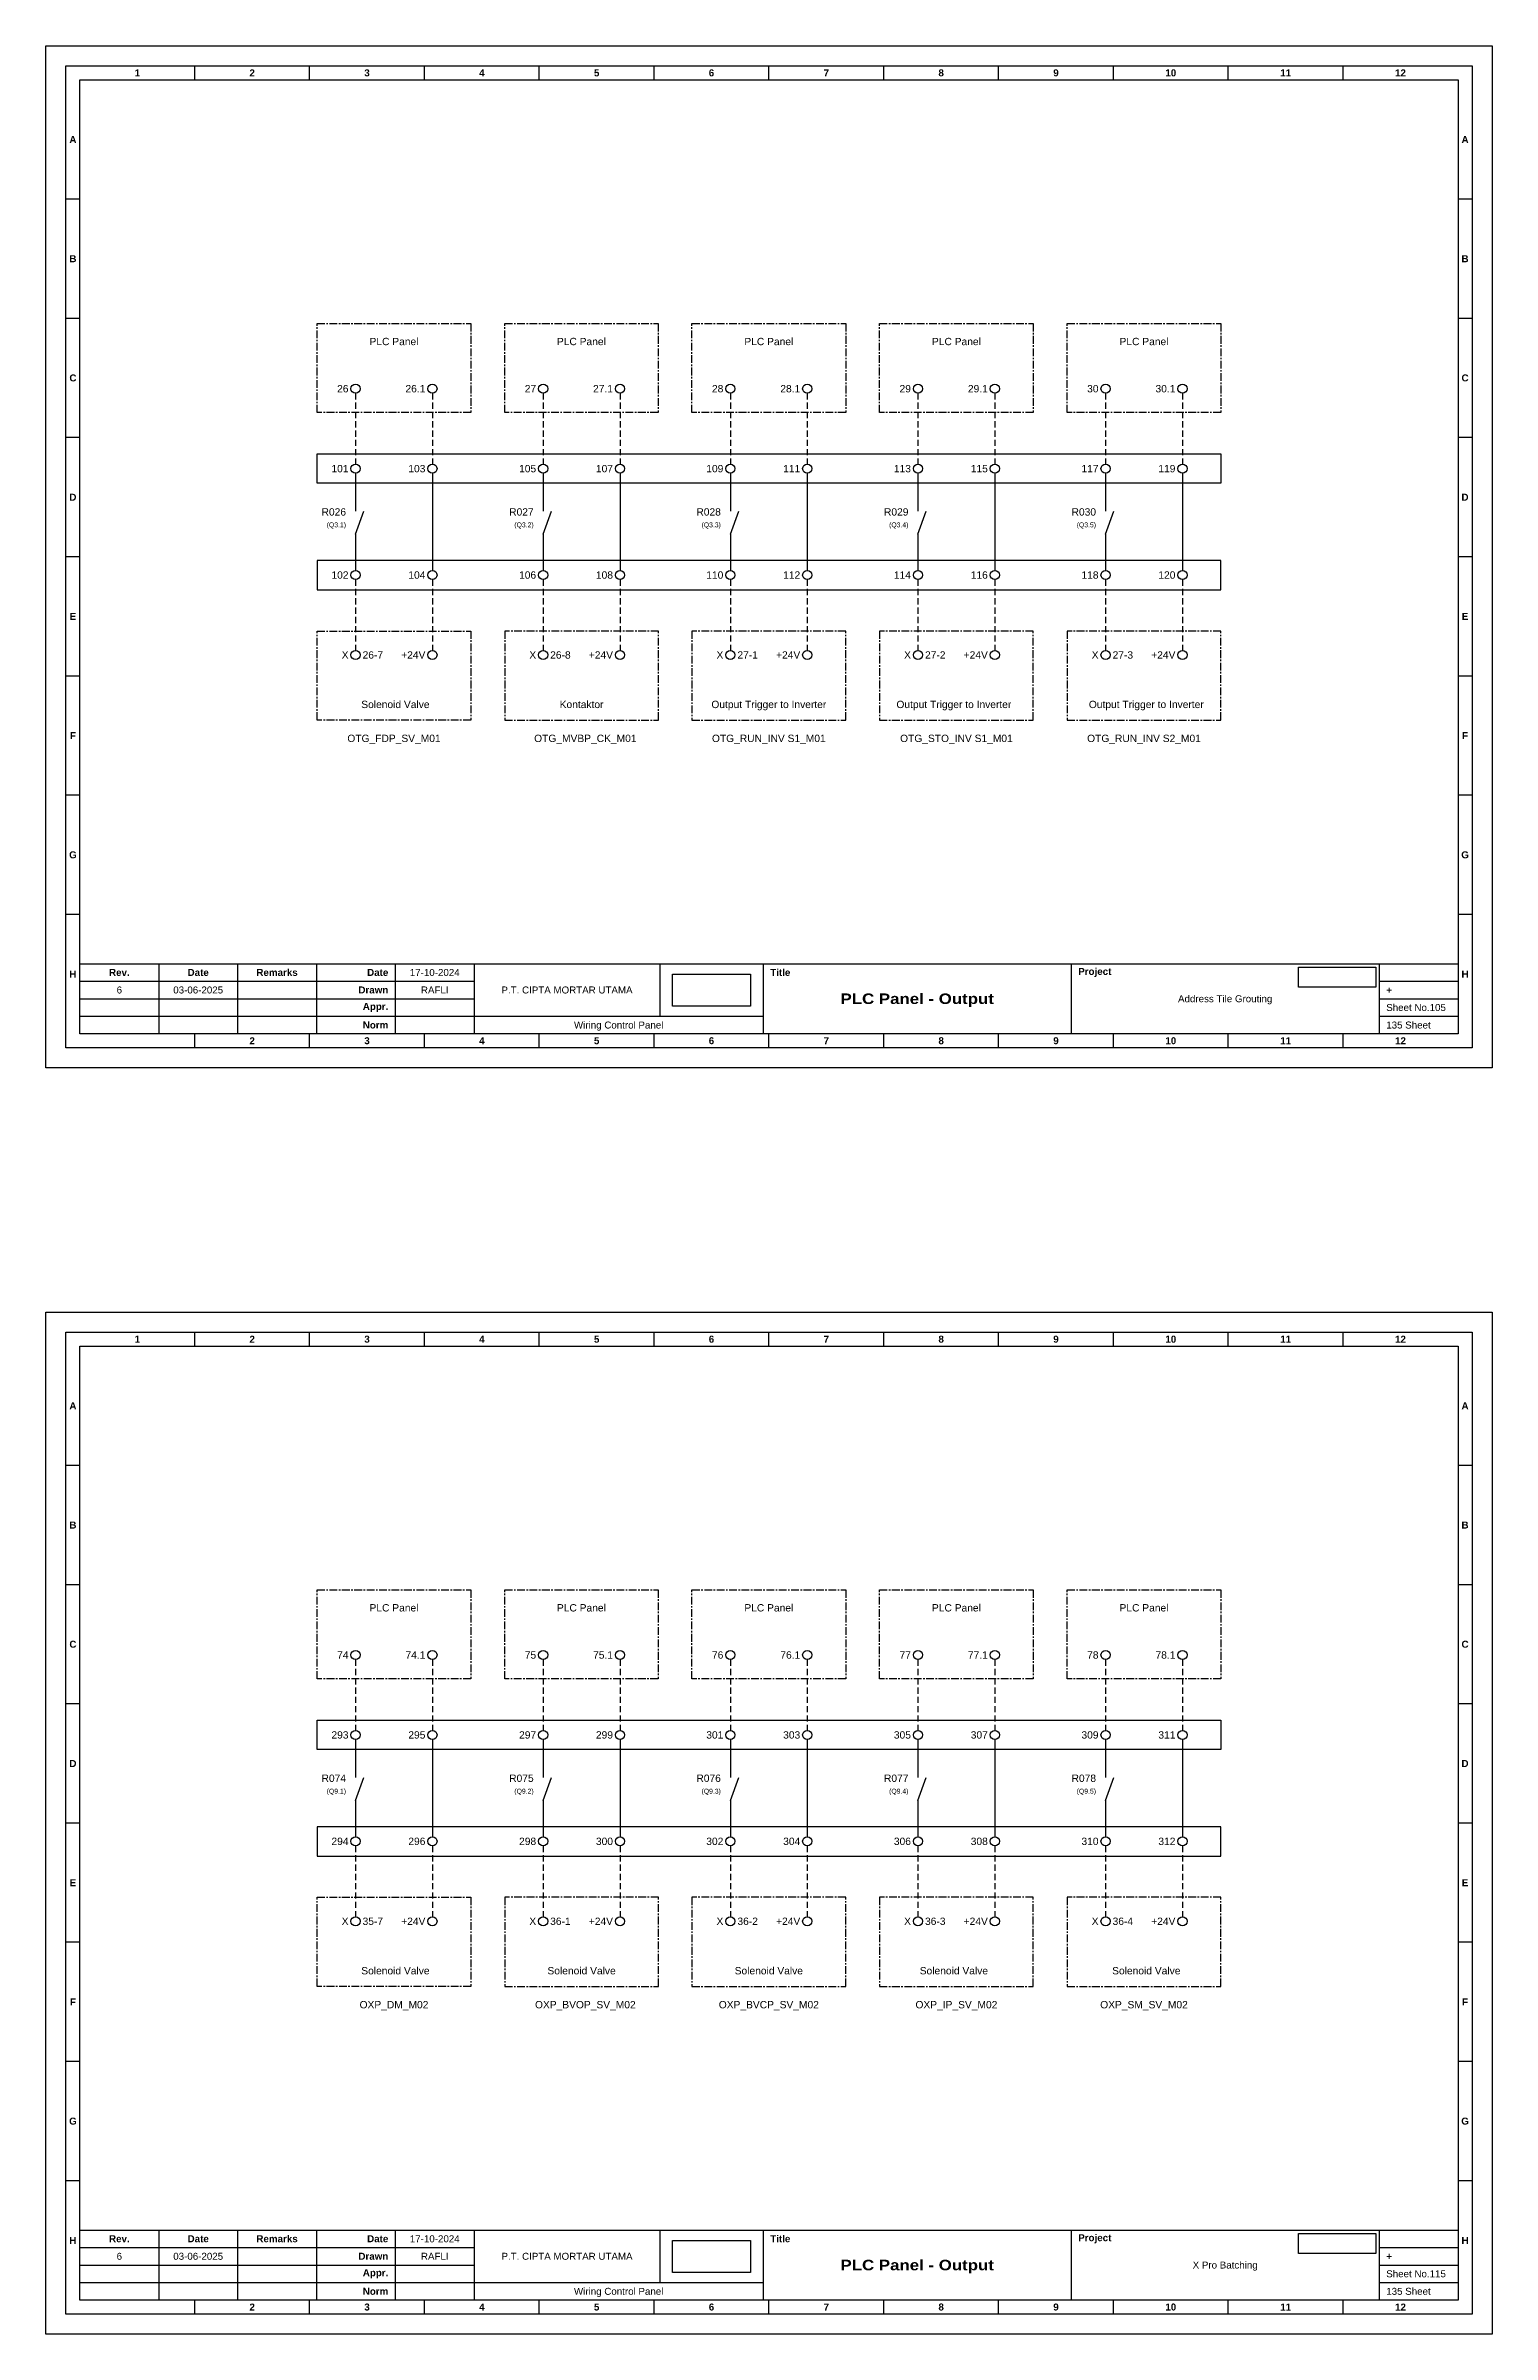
# Model space of a CAD drawing. Header units: millimetres. Extents: x 7759 to 13246, y 5489 to 6217.
# Drawn here: x 9489.2 to 9785.2, y 5747.9 to 6216.5 of the extents above; entities that cross this region are included whole.
import ezdxf
from ezdxf.enums import TextEntityAlignment as Align

# ---------------------------------------------------------------- set-up
doc = ezdxf.new("R2010")
doc.units = ezdxf.units.MM
doc.linetypes.add('CENTER', pattern=[50.8, 31.75, -6.35, 6.35, -6.35])
doc.linetypes.add('HIDDEN', pattern=[9.525, 6.35, -3.175])
doc.styles.add('Bold', font='ariblk.ttf', dxfattribs={"height": 25.4})
doc.styles.get("Standard").update_dxf_attribs({"font": 'arial.ttf'})
picture_1 = doc.add_image_def('image1.png', size_in_pixel=(2048, 847))
picture_2 = doc.add_image_def('image2.png', size_in_pixel=(2092, 542))

msp = doc.modelspace()

# ---------------------------------------------------------------- texts
for s, p in [('PLC Panel', (9560.43, 6156.71)), ('PLC Panel', (9598.79, 6156.71)), ('PLC Panel', (9637.16, 6156.71)), ('PLC Panel', (9675.56, 6156.71)), ('PLC Panel', (9713.96, 6156.71)), ('OTG_FDP_SV_M01', (9560.43, 6075.44)), ('OTG_MVBP_CK_M01', (9599.6, 6075.44)), ('OTG_RUN_INV S1_M01', (9637.16, 6075.44)), ('OTG_STO_INV S1_M01', (9675.56, 6075.44)), ('OTG_RUN_INV S2_M01', (9713.96, 6075.44)), ('PLC Panel', (9560.43, 5897.39)), ('PLC Panel', (9598.79, 5897.39)), ('PLC Panel', (9637.16, 5897.39)), ('PLC Panel', (9675.56, 5897.39)), ('PLC Panel', (9713.96, 5897.39)), ('OXP_DM_M02', (9560.43, 5816.12)), ('OXP_BVOP_SV_M02', (9599.6, 5816.12)), ('OXP_BVCP_SV_M02', (9637.16, 5816.12)), ('OXP_IP_SV_M02', (9675.56, 5816.12)), ('OXP_SM_SV_M02', (9713.96, 5816.12))]:
    msp.add_text(s, height=1.5).set_placement(p, align=Align.TOP_CENTER)
for s, height, p in [('26', 1.5, (9551.12, 6146.3)), ('26.1', 1.5, (9566.86, 6146.3)), ('27', 1.5, (9589.53, 6146.3)), ('27.1', 1.5, (9605.26, 6146.3)), ('28', 1.5, (9627.85, 6146.3)), ('28.1', 1.5, (9643.59, 6146.3)), ('29', 1.5, (9666.25, 6146.3)), ('29.1', 1.5, (9681.99, 6146.3)), ('30', 1.5, (9704.65, 6146.3)), ('30.1', 1.5, (9720.39, 6146.3)), ('101', 1.5, (9551.12, 6129.93)), ('103', 1.5, (9566.86, 6129.93)), ('105', 1.5, (9589.53, 6129.93)), ('107', 1.5, (9605.26, 6129.93)), ('109', 1.5, (9627.85, 6129.93)), ('111', 1.5, (9643.59, 6129.93)), ('113', 1.5, (9666.25, 6129.93)), ('115', 1.5, (9681.99, 6129.93)), ('117', 1.5, (9704.65, 6129.93)), ('119', 1.5, (9720.39, 6129.93)), ('R026', 1.5, (9550.61, 6121.06)), ('R027', 1.5, (9589.02, 6121.06)), ('R028', 1.5, (9627.34, 6121.06)), ('R029', 1.5, (9665.74, 6121.06)), ('R030', 1.5, (9704.14, 6121.06)), ('(Q3.1)', 1, (9550.61, 6118.41)), ('(Q3.2)', 1, (9589.02, 6118.41)), ('(Q3.3)', 1, (9627.34, 6118.41)), ('(Q3.4)', 1, (9665.74, 6118.41)), ('(Q3.5)', 1, (9704.14, 6118.41)), ('102', 1.5, (9551.12, 6108.14)), ('104', 1.5, (9566.86, 6108.14)), ('106', 1.5, (9589.53, 6108.14)), ('108', 1.5, (9605.26, 6108.14)), ('110', 1.5, (9627.85, 6108.14)), ('112', 1.5, (9643.59, 6108.14)), ('114', 1.5, (9666.25, 6108.14)), ('116', 1.5, (9681.99, 6108.14)), ('118', 1.5, (9704.65, 6108.14)), ('120', 1.5, (9720.39, 6108.14)), ('X', 1.5, (9551.12, 6091.77)), ('+24V', 1.5, (9566.86, 6091.77)), ('X', 1.5, (9589.53, 6091.77)), ('+24V', 1.5, (9605.26, 6091.77)), ('X', 1.5, (9627.85, 6091.77)), ('+24V', 1.5, (9643.59, 6091.77)), ('X', 1.5, (9666.25, 6091.77)), ('+24V', 1.5, (9681.99, 6091.77)), ('X', 1.5, (9704.65, 6091.77)), ('+24V', 1.5, (9720.39, 6091.77)), ('74', 1.5, (9551.12, 5886.98)), ('74.1', 1.5, (9566.86, 5886.98)), ('75', 1.5, (9589.53, 5886.98)), ('75.1', 1.5, (9605.26, 5886.98)), ('76', 1.5, (9627.85, 5886.98)), ('76.1', 1.5, (9643.59, 5886.98)), ('77', 1.5, (9666.25, 5886.98)), ('77.1', 1.5, (9681.99, 5886.98)), ('78', 1.5, (9704.65, 5886.98)), ('78.1', 1.5, (9720.39, 5886.98)), ('293', 1.5, (9551.12, 5870.61)), ('295', 1.5, (9566.86, 5870.61)), ('297', 1.5, (9589.53, 5870.61)), ('299', 1.5, (9605.26, 5870.61)), ('301', 1.5, (9627.85, 5870.61)), ('303', 1.5, (9643.59, 5870.61)), ('305', 1.5, (9666.25, 5870.61)), ('307', 1.5, (9681.99, 5870.61)), ('309', 1.5, (9704.65, 5870.61)), ('311', 1.5, (9720.39, 5870.61)), ('R074', 1.5, (9550.61, 5861.74)), ('(Q9.1)', 1, (9550.61, 5859.09)), ('R075', 1.5, (9589.02, 5861.74)), ('(Q9.2)', 1, (9589.02, 5859.09)), ('R076', 1.5, (9627.34, 5861.74)), ('(Q9.3)', 1, (9627.34, 5859.09)), ('R077', 1.5, (9665.74, 5861.74)), ('(Q9.4)', 1, (9665.74, 5859.09)), ('R078', 1.5, (9704.14, 5861.74)), ('(Q9.5)', 1, (9704.14, 5859.09)), ('294', 1.5, (9551.12, 5848.82)), ('296', 1.5, (9566.86, 5848.82)), ('298', 1.5, (9589.53, 5848.82)), ('300', 1.5, (9605.26, 5848.82)), ('302', 1.5, (9627.85, 5848.82)), ('304', 1.5, (9643.59, 5848.82)), ('306', 1.5, (9666.25, 5848.82)), ('308', 1.5, (9681.99, 5848.82)), ('310', 1.5, (9704.65, 5848.82)), ('312', 1.5, (9720.39, 5848.82)), ('X', 1.5, (9551.12, 5832.45)), ('+24V', 1.5, (9566.86, 5832.45)), ('X', 1.5, (9589.53, 5832.45)), ('+24V', 1.5, (9605.26, 5832.45)), ('X', 1.5, (9627.85, 5832.45)), ('+24V', 1.5, (9643.59, 5832.45)), ('X', 1.5, (9666.25, 5832.45)), ('+24V', 1.5, (9681.99, 5832.45)), ('X', 1.5, (9704.65, 5832.45)), ('+24V', 1.5, (9720.39, 5832.45))]:
    msp.add_text(s, height=height).set_placement(p, align=Align.MIDDLE_RIGHT)
for s, p in [('26-7', (9554, 6091.77)), ('26-8', (9592.4, 6091.77)), ('27-1', (9630.73, 6091.77)), ('27-2', (9669.13, 6091.77)), ('27-3', (9707.53, 6091.77)), ('35-7', (9554, 5832.45)), ('36-1', (9592.4, 5832.45)), ('36-2', (9630.73, 5832.45)), ('36-3', (9669.13, 5832.45)), ('36-4', (9707.53, 5832.45))]:
    msp.add_text(s, height=1.5).set_placement(p, align=Align.MIDDLE_LEFT)
for s, p in [('Solenoid Valve', (9560.72, 6080.44)), ('Kontaktor', (9598.83, 6080.44)), ('Output Trigger to Inverter', (9637.16, 6080.44)), ('Output Trigger to Inverter', (9675.04, 6080.44)), ('Output Trigger to Inverter', (9714.43, 6080.44)), ('Solenoid Valve', (9560.72, 5821.12)), ('Solenoid Valve', (9598.83, 5821.12)), ('Solenoid Valve', (9637.16, 5821.12)), ('Solenoid Valve', (9675.04, 5821.12)), ('Solenoid Valve', (9714.43, 5821.12))]:
    msp.add_text(s, height=1.5).set_placement(p, align=Align.BOTTOM_CENTER)

# ---------------------------------------------------------------- blocks, each defined once
blk = doc.blocks.new('KOP MU PROJECT')
at = {"color": 6, "ltscale": 50}
for p, q in [((27.74, 184.05), (27.74, 186.66)), ((49.13, 184.05), (49.13, 186.66)), ((70.51, 184.05), (70.51, 186.66)), ((91.89, 184.05), (91.89, 186.66)), ((113.27, 184.05), (113.27, 186.66)), ((134.66, 184.05), (134.66, 186.66)), ((156.04, 184.05), (156.04, 186.66)), ((177.42, 184.05), (177.42, 186.66)), ((198.8, 184.05), (198.8, 186.66)), ((220.19, 184.05), (220.19, 186.66)), ((241.57, 184.05), (241.57, 186.66)), ((6.36, 161.84), (3.75, 161.84)), ((265.59, 161.84), (262.98, 161.84)), ((6.36, 139.63), (3.75, 139.63)), ((265.59, 139.63), (262.98, 139.63)), ((6.36, 117.42), (3.75, 117.42)), ((265.59, 117.42), (262.98, 117.42)), ((6.36, 95.22), (3.75, 95.22)), ((265.59, 95.22), (262.98, 95.22)), ((6.36, 73.01), (3.75, 73.01)), ((265.59, 73.01), (262.98, 73.01)), ((6.36, 50.8), (3.75, 50.8)), ((265.59, 50.8), (262.98, 50.8)), ((6.36, 28.59), (3.75, 28.59)), ((265.59, 28.59), (262.98, 28.59)), ((27.74, 3.75), (27.74, 6.36)), ((49.13, 3.75), (49.13, 6.36)), ((70.51, 3.75), (70.51, 6.36)), ((91.89, 3.75), (91.89, 6.36)), ((113.27, 3.75), (113.27, 6.36)), ((134.66, 3.75), (134.66, 6.36)), ((156.04, 3.75), (156.04, 6.36)), ((177.42, 3.75), (177.42, 6.36)), ((198.8, 3.75), (198.8, 6.36)), ((220.19, 3.75), (220.19, 6.36)), ((241.57, 3.75), (241.57, 6.36))]:
    blk.add_line(p, q, dxfattribs=at)
at = {"ltscale": 50}
for p, q in [((6.36, 19.41), (262.98, 19.41)), ((21.04, 19.41), (21.04, 6.36)), ((35.72, 19.41), (35.72, 6.36)), ((50.41, 19.41), (50.41, 6.36)), ((65.09, 19.41), (65.09, 6.36)), ((79.77, 19.41), (79.77, 6.36)), ((114.35, 19.41), (114.35, 9.62)), ((133.6, 19.41), (133.6, 6.36)), ((190.95, 19.41), (190.95, 6.36)), ((248.3, 19.41), (248.3, 6.36)), ((6.36, 16.15), (79.77, 16.15)), ((6.36, 12.89), (79.77, 12.89)), ((248.3, 16.15), (262.98, 16.15)), ((248.3, 12.89), (262.98, 12.89)), ((6.36, 9.62), (133.6, 9.62)), ((248.3, 9.62), (262.98, 9.62))]:
    blk.add_line(p, q, dxfattribs=at)
at = {"color": 1, "ltscale": 50}
blk.add_lwpolyline([(269.34, 0), (0, 0), (0, 190.41), (269.34, 190.41)], close=True, dxfattribs=at)
at = {"color": 6, "ltscale": 50}
for points in [[(265.59, 3.75), (3.75, 3.75), (3.75, 186.66), (265.59, 186.66)], [(262.98, 6.36), (6.36, 6.36), (6.36, 184.05), (262.98, 184.05)]]:
    blk.add_lwpolyline(points, close=True, dxfattribs=at)
at = {"ltscale": 50, "char_height": 1.305, "attachment_point": 4}
for s, width, heights, insert in [('\\pxqc;{\\fArial|b1|i0|c0|p34;1}', 21.3825, [2.51], (6.36, 185.36)), ('\\pxqc;{\\fArial|b1|i0|c0|p34;2}', 21.3825, [2.51], (27.74, 185.36)), ('\\pxqc;{\\fArial|b1|i0|c0|p34;3}', 21.3825, [2.51], (49.13, 185.36)), ('\\pxqc;{\\fArial|b1|i0|c0|p34;4}', 21.3825, [2.51], (70.51, 185.36)), ('\\pxqc;{\\fArial|b1|i0|c0|p34;5}', 21.3825, [2.51], (91.89, 185.36)), ('\\pxqc;{\\fArial|b1|i0|c0|p34;6}', 21.3825, [2.51], (113.27, 185.36)), ('\\pxqc;{\\fArial|b1|i0|c0|p34;7}', 21.3825, [2.51], (134.66, 185.36)), ('\\pxqc;{\\fArial|b1|i0|c0|p34;8}', 21.3825, [2.51], (156.04, 185.36)), ('\\pxqc;{\\fArial|b1|i0|c0|p34;9}', 21.3825, [2.51], (177.42, 185.36)), ('\\pxqc;{\\fArial|b1|i0|c0|p34;10}', 21.3825, [2.51], (198.8, 185.36)), ('\\pxqc;{\\fArial|b1|i0|c0|p34;11}', 21.3825, [2.51], (220.19, 185.36)), ('\\pxqc;{\\fArial|b1|i0|c0|p34;12}', 21.3825, [2.51], (241.57, 185.36)), ('\\pxqc;{\\fArial|b1|i0|c0|p34;A}', 2.61, [2.51], (3.75, 172.95)), ('\\pxqc;{\\fArial|b1|i0|c0|p34;A}', 2.61, [2.51], (262.98, 172.95)), ('\\pxqc;{\\fArial|b1|i0|c0|p34;B}', 2.61, [2.51], (3.75, 150.74)), ('\\pxqc;{\\fArial|b1|i0|c0|p34;B}', 2.61, [2.51], (262.98, 150.74)), ('\\pxqc;{\\fArial|b1|i0|c0|p34;C}', 2.61, [2.51], (3.75, 128.53)), ('\\pxqc;{\\fArial|b1|i0|c0|p34;C}', 2.61, [2.51], (262.98, 128.53)), ('\\pxqc;{\\fArial|b1|i0|c0|p34;D}', 2.61, [2.51], (3.75, 106.32)), ('\\pxqc;{\\fArial|b1|i0|c0|p34;D}', 2.61, [2.51], (262.98, 106.32)), ('\\pxqc;{\\fArial|b1|i0|c0|p34;E}', 2.61, [2.51], (3.75, 84.11)), ('\\pxqc;{\\fArial|b1|i0|c0|p34;E}', 2.61, [2.51], (262.98, 84.11)), ('\\pxqc;{\\fArial|b1|i0|c0|p34;F}', 2.61, [2.51], (3.75, 61.9)), ('\\pxqc;{\\fArial|b1|i0|c0|p34;F}', 2.61, [2.51], (262.98, 61.9)), ('\\pxqc;{\\fArial|b1|i0|c0|p34;G}', 2.61, [2.51], (3.75, 39.69)), ('\\pxqc;{\\fArial|b1|i0|c0|p34;G}', 2.61, [2.51], (262.98, 39.69)), ('\\pxqc;{\\fArial|b1|i0|c0|p34;H}', 2.61, [2.51], (3.75, 17.47)), ('\\pxqc;{\\fArial|b1|i0|c0|p34;Rev.}', 14.6811, [2.88], (6.36, 17.78)), ('\\pxqc;{\\fArial|b1|i0|c0|p34;Date}', 14.6811, [2.88], (21.04, 17.78)), ('\\pxqc;{\\fArial|b1|i0|c0|p34;Remarks}', 14.6811, [2.88], (35.72, 17.78)), ('\\pxqr;{\\fArial|b1|i0|c0|p34;Date}', 13.3761, [2.88], (50.41, 17.78)), ('\\pxql;{\\fArial|b1|i0|c0|p34;Title}', 50.2419, [2.88], (134.9, 17.78)), ('\\pxql;{\\fArial|b1|i0|c0|p34;Project}', 50.2419, [2.88], (192.25, 17.78)), ('\\pxqc;{\\fArial|b1|i0|c0|p34;H}', 2.61, [2.51], (262.98, 17.47)), ('\\pxqr;{\\fArial|b1|i0|c0|p34;Drawn}', 13.3761, [2.88], (50.41, 14.52)), ('\\pxql;{\\fArial|b1|i0|c0|p34;+}', 14.6811, [2.88], (249.61, 14.52)), ('\\pxqr;{\\fArial|b1|i0|c0|p34;Appr.}', 13.3761, [2.88], (50.41, 11.26)), ('\\pxqr;{\\fArial|b1|i0|c0|p34;Norm}', 13.3761, [2.88], (50.41, 7.99)), ('\\pxqc;{\\fArial|b1|i0|c0|p34;2}', 21.3825, [2.51], (27.74, 5.06)), ('\\pxqc;{\\fArial|b1|i0|c0|p34;3}', 21.3825, [2.51], (49.13, 5.06)), ('\\pxqc;{\\fArial|b1|i0|c0|p34;4}', 21.3825, [2.51], (70.51, 5.06)), ('\\pxqc;{\\fArial|b1|i0|c0|p34;5}', 21.3825, [2.51], (91.89, 5.06)), ('\\pxqc;{\\fArial|b1|i0|c0|p34;6}', 21.3825, [2.51], (113.27, 5.06)), ('\\pxqc;{\\fArial|b1|i0|c0|p34;7}', 21.3825, [2.51], (134.66, 5.06)), ('\\pxqc;{\\fArial|b1|i0|c0|p34;8}', 21.3825, [2.51], (156.04, 5.06)), ('\\pxqc;{\\fArial|b1|i0|c0|p34;9}', 21.3825, [2.51], (177.42, 5.06)), ('\\pxqc;{\\fArial|b1|i0|c0|p34;10}', 21.3825, [2.51], (198.8, 5.06)), ('\\pxqc;{\\fArial|b1|i0|c0|p34;11}', 21.3825, [2.51], (220.19, 5.06)), ('\\pxqc;{\\fArial|b1|i0|c0|p34;12}', 21.3825, [2.51], (241.57, 5.06))]:
    blk.add_mtext_dynamic_manual_height_columns(s, width=width, gutter_width=0.0326, heights=heights, dxfattribs=dict(at, insert=insert))
at = {"ltscale": 50}
for tag, p in [('DATECREATED', (72.43, 17.78)), ('REV', (13.7, 14.52)), ('REVDATE', (28.38, 14.52)), ('REMARKS', (43.06, 14.52)), ('DRAWN', (72.43, 14.52)), ('COMPANY', (97.06, 14.52)), ('PROJECT', (219.62, 12.89)), ('NORM', (72.43, 7.99)), ('APPR', (72.43, 11.26)), ('DRAWINGCATEGORY', (106.68, 7.99)), ('DESCRIPTION', (162.27, 10.03))]:
    blk.add_attdef(tag, text='', height=1.3, dxfattribs=at).set_placement(p, align=Align.MIDDLE_CENTER)
at = {"ltscale": 50, "style": 'Bold'}
blk.add_attdef('TITLE', text='', height=1.96, dxfattribs=at).set_placement((162.27, 12.89), align=Align.MIDDLE_CENTER)
at = {"ltscale": 50}
for tag, p in [('TOTALSHEET', (249.61, 7.99)), ('SHEETNUMBER', (249.61, 11.26))]:
    blk.add_attdef(tag, text='', height=1.3, dxfattribs=at).set_placement(p, align=Align.MIDDLE_LEFT)
image = blk.add_image(picture_1, insert=(116.72, 11.48), size_in_units=(14.5, 6), dxfattribs=at)
image.dxf.flags = 15
image = blk.add_image(picture_2, insert=(233.29, 15.04), size_in_units=(14.36, 3.72), dxfattribs=at)
image.dxf.flags = 15

# ---------------------------------------------------------------- linework, layer by layer
at = {"linetype": 'HIDDEN', "ltscale": 0.2}
for p, q in [((9552.56, 6145.36), (9552.56, 6130.87)), ((9568.3, 6145.36), (9568.3, 6130.87)), ((9590.96, 6145.36), (9590.96, 6130.87)), ((9606.7, 6145.36), (9606.7, 6130.87)), ((9629.29, 6145.36), (9629.29, 6130.87)), ((9645.02, 6145.36), (9645.02, 6130.87)), ((9667.69, 6145.36), (9667.69, 6130.87)), ((9683.43, 6145.36), (9683.43, 6130.87)), ((9706.09, 6145.36), (9706.09, 6130.87)), ((9721.83, 6145.36), (9721.83, 6130.87)), ((9552.56, 6107.2), (9552.56, 6092.71)), ((9568.3, 6107.2), (9568.3, 6092.71)), ((9590.96, 6107.2), (9590.96, 6092.71)), ((9606.7, 6107.2), (9606.7, 6092.71)), ((9629.29, 6107.2), (9629.29, 6092.71)), ((9645.02, 6107.2), (9645.02, 6092.71)), ((9667.69, 6107.2), (9667.69, 6092.71)), ((9683.43, 6107.2), (9683.43, 6092.71)), ((9706.09, 6107.2), (9706.09, 6092.71)), ((9721.83, 6107.2), (9721.83, 6092.71)), ((9552.56, 5886.04), (9552.56, 5871.55)), ((9568.3, 5886.04), (9568.3, 5871.55)), ((9590.96, 5886.04), (9590.96, 5871.55)), ((9606.7, 5886.04), (9606.7, 5871.55)), ((9629.29, 5886.04), (9629.29, 5871.55)), ((9645.02, 5886.04), (9645.02, 5871.55)), ((9667.69, 5886.04), (9667.69, 5871.55)), ((9683.43, 5886.04), (9683.43, 5871.55)), ((9706.09, 5886.04), (9706.09, 5871.55)), ((9721.83, 5886.04), (9721.83, 5871.55)), ((9552.56, 5847.88), (9552.56, 5833.39)), ((9568.3, 5847.88), (9568.3, 5833.39)), ((9590.96, 5847.88), (9590.96, 5833.39)), ((9606.7, 5847.88), (9606.7, 5833.39)), ((9629.29, 5847.88), (9629.29, 5833.39)), ((9645.02, 5847.88), (9645.02, 5833.39)), ((9667.69, 5847.88), (9667.69, 5833.39)), ((9683.43, 5847.88), (9683.43, 5833.39)), ((9706.09, 5847.88), (9706.09, 5833.39)), ((9721.83, 5847.88), (9721.83, 5833.39))]:
    msp.add_line(p, q, dxfattribs=at)
at = {"ltscale": 0.2}
for p, q in [((9552.56, 6128.99), (9552.56, 6121.23)), ((9568.3, 6128.99), (9568.3, 6109.08)), ((9590.96, 6128.99), (9590.96, 6121.23)), ((9606.7, 6128.99), (9606.7, 6109.08)), ((9629.29, 6128.99), (9629.29, 6121.23)), ((9645.02, 6128.99), (9645.02, 6109.08)), ((9667.69, 6128.99), (9667.69, 6121.23)), ((9683.43, 6128.99), (9683.43, 6109.08)), ((9706.09, 6128.99), (9706.09, 6121.23)), ((9721.83, 6128.99), (9721.83, 6109.08)), ((9552.56, 6116.53), (9554.27, 6121.23)), ((9590.96, 6116.53), (9592.67, 6121.23)), ((9629.29, 6116.53), (9631, 6121.23)), ((9667.69, 6116.53), (9669.4, 6121.23)), ((9706.09, 6116.53), (9707.8, 6121.23)), ((9552.56, 6116.53), (9552.56, 6109.08)), ((9590.96, 6116.53), (9590.96, 6109.08)), ((9629.29, 6116.53), (9629.29, 6109.08)), ((9667.69, 6116.53), (9667.69, 6109.08)), ((9706.09, 6116.53), (9706.09, 6109.08)), ((9552.56, 5869.67), (9552.56, 5861.91)), ((9568.3, 5869.67), (9568.3, 5849.76)), ((9590.96, 5869.67), (9590.96, 5861.91)), ((9606.7, 5869.67), (9606.7, 5849.76)), ((9629.29, 5869.67), (9629.29, 5861.91)), ((9645.02, 5869.67), (9645.02, 5849.76)), ((9667.69, 5869.67), (9667.69, 5861.91)), ((9683.43, 5869.67), (9683.43, 5849.76)), ((9706.09, 5869.67), (9706.09, 5861.91)), ((9721.83, 5869.67), (9721.83, 5849.76)), ((9552.56, 5857.21), (9554.27, 5861.91)), ((9590.96, 5857.21), (9592.67, 5861.91)), ((9629.29, 5857.21), (9631, 5861.91)), ((9667.69, 5857.21), (9669.4, 5861.91)), ((9706.09, 5857.21), (9707.8, 5861.91)), ((9552.56, 5857.21), (9552.56, 5849.76)), ((9590.96, 5857.21), (9590.96, 5849.76)), ((9629.29, 5857.21), (9629.29, 5849.76)), ((9667.69, 5857.21), (9667.69, 5849.76)), ((9706.09, 5857.21), (9706.09, 5849.76))]:
    msp.add_line(p, q, dxfattribs=at)
at = {"linetype": 'CENTER', "ltscale": 0.05}
for points in [[(9544.69, 6159.63), (9576.16, 6159.63), (9576.16, 6141.4), (9544.69, 6141.4)], [(9583.1, 6159.63), (9614.49, 6159.63), (9614.49, 6141.4), (9583.1, 6141.4)], [(9621.42, 6159.63), (9652.89, 6159.63), (9652.89, 6141.4), (9621.42, 6141.4)], [(9659.82, 6159.63), (9691.29, 6159.63), (9691.29, 6141.4), (9659.82, 6141.4)], [(9698.22, 6159.63), (9729.7, 6159.63), (9729.7, 6141.4), (9698.22, 6141.4)], [(9544.69, 6096.67), (9576.16, 6096.67), (9576.16, 6078.44), (9544.69, 6078.44)], [(9583.1, 6078.44), (9614.57, 6078.44), (9614.57, 6096.67), (9583.1, 6096.67)], [(9621.42, 6078.44), (9652.89, 6078.44), (9652.89, 6096.67), (9621.42, 6096.67)], [(9659.82, 6078.44), (9691.29, 6078.44), (9691.29, 6096.67), (9659.82, 6096.67)], [(9698.22, 6078.44), (9729.7, 6078.44), (9729.7, 6096.67), (9698.22, 6096.67)], [(9544.69, 5900.3), (9576.16, 5900.3), (9576.16, 5882.08), (9544.69, 5882.08)], [(9583.1, 5900.3), (9614.49, 5900.3), (9614.49, 5882.08), (9583.1, 5882.08)], [(9621.42, 5900.3), (9652.89, 5900.3), (9652.89, 5882.08), (9621.42, 5882.08)], [(9659.82, 5900.3), (9691.29, 5900.3), (9691.29, 5882.08), (9659.82, 5882.08)], [(9698.22, 5900.3), (9729.7, 5900.3), (9729.7, 5882.08), (9698.22, 5882.08)], [(9544.69, 5837.35), (9576.16, 5837.35), (9576.16, 5819.12), (9544.69, 5819.12)], [(9583.1, 5819.12), (9614.57, 5819.12), (9614.57, 5837.35), (9583.1, 5837.35)], [(9621.42, 5819.12), (9652.89, 5819.12), (9652.89, 5837.35), (9621.42, 5837.35)], [(9659.82, 5819.12), (9691.29, 5819.12), (9691.29, 5837.35), (9659.82, 5837.35)], [(9698.22, 5819.12), (9729.7, 5819.12), (9729.7, 5837.35), (9698.22, 5837.35)]]:
    msp.add_lwpolyline(points, close=True, dxfattribs=at)
at = {"ltscale": 0.05}
for points in [[(9544.69, 6132.93), (9729.7, 6132.93), (9729.7, 6126.92), (9544.69, 6126.92)], [(9544.69, 6105.13), (9729.7, 6105.13), (9729.7, 6111.14), (9544.69, 6111.14)], [(9544.69, 5873.61), (9729.7, 5873.61), (9729.7, 5867.6), (9544.69, 5867.6)], [(9544.69, 5845.81), (9729.7, 5845.81), (9729.7, 5851.82), (9544.69, 5851.82)]]:
    msp.add_lwpolyline(points, close=True, dxfattribs=at)
for centre in [(9552.56, 6146.3), (9568.3, 6146.3), (9590.96, 6146.3), (9606.7, 6146.3), (9629.29, 6146.3), (9645.02, 6146.3), (9667.69, 6146.3), (9683.43, 6146.3), (9706.09, 6146.3), (9721.83, 6146.3), (9552.56, 6129.93), (9568.3, 6129.93), (9590.96, 6129.93), (9606.7, 6129.93), (9629.29, 6129.93), (9645.02, 6129.93), (9667.69, 6129.93), (9683.43, 6129.93), (9706.09, 6129.93), (9721.83, 6129.93), (9552.56, 6108.14), (9568.3, 6108.14), (9590.96, 6108.14), (9606.7, 6108.14), (9629.29, 6108.14), (9645.02, 6108.14), (9667.69, 6108.14), (9683.43, 6108.14), (9706.09, 6108.14), (9721.83, 6108.14), (9552.56, 6091.77), (9568.3, 6091.77), (9590.96, 6091.77), (9606.7, 6091.77), (9629.29, 6091.77), (9645.02, 6091.77), (9667.69, 6091.77), (9683.43, 6091.77), (9706.09, 6091.77), (9721.83, 6091.77), (9552.56, 5886.98), (9568.3, 5886.98), (9590.96, 5886.98), (9606.7, 5886.98), (9629.29, 5886.98), (9645.02, 5886.98), (9667.69, 5886.98), (9683.43, 5886.98), (9706.09, 5886.98), (9721.83, 5886.98), (9552.56, 5870.61), (9568.3, 5870.61), (9590.96, 5870.61), (9606.7, 5870.61), (9629.29, 5870.61), (9645.02, 5870.61), (9667.69, 5870.61), (9683.43, 5870.61), (9706.09, 5870.61), (9721.83, 5870.61), (9552.56, 5848.82), (9568.3, 5848.82), (9590.96, 5848.82), (9606.7, 5848.82), (9629.29, 5848.82), (9645.02, 5848.82), (9667.69, 5848.82), (9683.43, 5848.82), (9706.09, 5848.82), (9721.83, 5848.82), (9552.56, 5832.45), (9568.3, 5832.45), (9590.96, 5832.45), (9606.7, 5832.45), (9629.29, 5832.45), (9645.02, 5832.45), (9667.69, 5832.45), (9683.43, 5832.45), (9706.09, 5832.45), (9721.83, 5832.45)]:
    msp.add_circle(centre, 0.938)

# ---------------------------------------------------------------- block references
at = {"xscale": 1.099296583304004, "yscale": 1.099296583304004, "zscale": 1.099296583304004}
for p, values in [((9489.15, 6007.2), {'TITLE': 'PLC Panel - Output', 'PROJECT': 'Address Tile Grouting', 'COMPANY': 'P.T. CIPTA MORTAR UTAMA', 'DRAWINGCATEGORY': 'Wiring Control Panel', 'DRAWN': 'RAFLI', 'DATECREATED': '17-10-2024', 'REVDATE': '03-06-2025', 'REV': '6', 'SHEETNUMBER': 'Sheet No.105', 'TOTALSHEET': '135 Sheet'}), ((9489.15, 5747.88), {'TITLE': 'PLC Panel - Output', 'PROJECT': 'X Pro Batching', 'COMPANY': 'P.T. CIPTA MORTAR UTAMA', 'DRAWINGCATEGORY': 'Wiring Control Panel', 'DRAWN': 'RAFLI', 'DATECREATED': '17-10-2024', 'REVDATE': '03-06-2025', 'REV': '6', 'SHEETNUMBER': 'Sheet No.115', 'TOTALSHEET': '135 Sheet'})]:
    msp.add_blockref('KOP MU PROJECT', p, dxfattribs=at).add_auto_attribs(values)

msp.set_redraw_order([(e.dxf.handle, doc.entitydb.next_handle()) for e in msp.query("TEXT MTEXT ATTDEF DIMENSION ARC_DIMENSION")])  # texts and dimensions are drawn at this point

doc.saveas('drawing.dxf')
